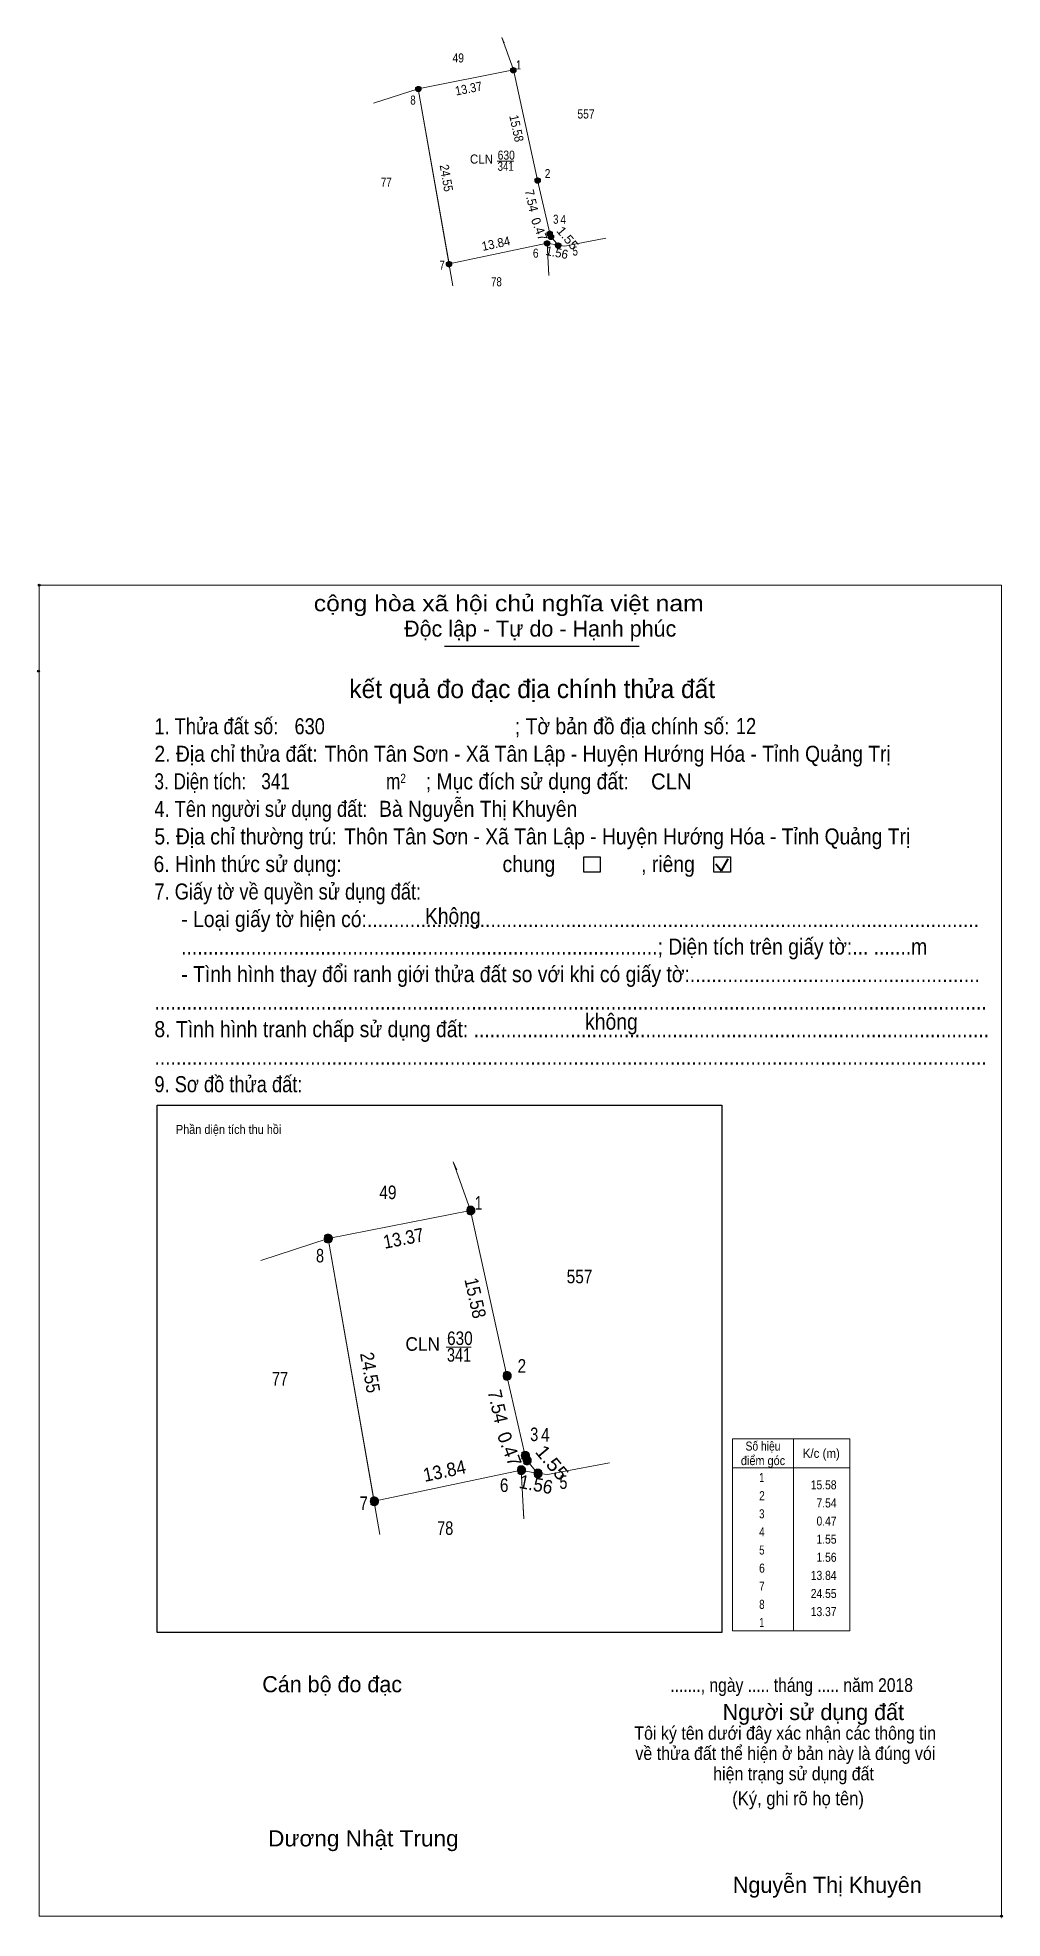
# Model space of a CAD drawing. Header units: metres. Extents: x 547731 to 548165, y 1837136 to 1837512.
# Drawn here: x 547730.8 to 547864, y 1837136.3 to 1837396 of the extents above; entities that cross this region are included whole.
import ezdxf
from ezdxf.enums import TextEntityAlignment as Align

# ---------------------------------------------------------------- set-up
doc = ezdxf.new("R2010")
doc.units = ezdxf.units.M
doc.header["$LTSCALE"] = 0.5
doc.header["$PDMODE"] = 32
doc.header["$PDSIZE"] = 0.25
doc.linetypes.add('MEDIUM_DASHED', pattern=[4.5, 3, -1.5])
for name, color, linetype, lineweight in [('1', 7, 'Continuous', 13), ('10', 7, 'Continuous', 13), ('63', 7, 'MEDIUM_DASHED', 13), ('7', 7, 'Continuous', 25)]:
    doc.layers.add(name, color=color, linetype=linetype, lineweight=lineweight)
doc.layers.add('5', color=7, linetype='Continuous')
doc.layers.add('6', color=7, linetype='Continuous')

msp = doc.modelspace()

# ---------------------------------------------------------------- texts
at = {"layer": '1'}
for s, height, width, p in [('49', 1.25, 0.85, (547788.855, 1837392.57)), ('557', 1.25, 0.85, (547806.495, 1837384.83)), ('630', 1.25, 0.85, (547795.48, 1837379.15)), ('CLN', 1.25, 0.95, (547792.055, 1837378.61)), ('341', 1.25, 0.8, (547795.4, 1837377.61)), ('77', 1.25, 0.8, (547778.92, 1837375.41)), ('78', 1.25, 0.8, (547794.13, 1837361.67)), ('49', 1.875, 0.85, (547779.145, 1837235.64)), ('557', 1.875, 0.85, (547805.6, 1837224.02)), ('CLN', 1.875, 0.95, (547783.95, 1837214.7)), ('630', 1.87, 0.85, (547789.08, 1837215.5)), ('341', 1.875, 0.8, (547788.965, 1837213.2)), ('77', 1.875, 0.8, (547764.245, 1837209.9)), ('78', 1.875, 0.8, (547787.055, 1837189.28))]:
    msp.add_text(s, height=height, dxfattribs=dict(at, width=width)).set_placement(p, align=Align.CENTER)
at = {"layer": '6'}
for s, width, p in [('CLN', 0.95, (547815.47, 1837292.2)), ('Bà Nguyễn Thị Khuyên', 0.9, (547777.93, 1837288.42))]:
    msp.add_text(s, height=2.21, dxfattribs=dict(at, width=width)).set_placement(p)
at = {"layer": '63'}
for s, height, width, p in [(' 1', 1.25, 0.75, (547797.55, 1837391.6)), (' 8', 1.25, 0.8, (547782.98, 1837386.75)), (' 2', 1.25, 0.85, (547801.58, 1837376.6)), (' 3', 1.25, 0.8, (547802.69, 1837370.3)), (' 4', 1.25, 0.85, (547803.74, 1837370.26)), (' 5', 1.25, 0.8, (547805.38, 1837365.91)), (' 7', 1.25, 0.8, (547787, 1837363.96)), (' 6', 1.25, 0.85, (547799.95, 1837365.62)), (' 1', 1.875, 0.75, (547792.19, 1837234.18)), (' 8', 1.875, 0.8, (547770.33, 1837226.9)), (' 2', 1.875, 0.85, (547798.23, 1837211.68)), (' 3', 1.875, 0.8, (547799.9, 1837202.23)), (' 4', 1.875, 0.85, (547801.47, 1837202.17)), (' 6', 1.875, 0.85, (547795.79, 1837195.21)), (' 5', 1.875, 0.8, (547803.93, 1837195.64)), ('15.58', 1.25, 0.85, (547841.08, 1837195.57)), (' 7', 1.875, 0.8, (547776.36, 1837192.72)), ('7.54', 1.25, 0.85, (547841.08, 1837193.07)), ('0.47', 1.25, 0.85, (547841.08, 1837190.57)), ('1.55', 1.25, 0.85, (547841.08, 1837188.07)), ('1.56', 1.25, 0.85, (547841.08, 1837185.57)), ('13.84', 1.25, 0.85, (547841.08, 1837183.07)), ('24.55', 1.25, 0.85, (547841.08, 1837180.57)), ('13.37', 1.25, 0.85, (547841.08, 1837178.07))]:
    msp.add_text(s, height=height, dxfattribs=dict(at, width=width)).set_placement(p, align=Align.RIGHT)
for s, height, rotation, width, p in [('13.37', 1.25, 11.167, 0.9, (547790.409, 1837388.3609)), ('15.58', 1.25, 282.413, 0.9, (547796.295, 1837383.3343)), ('24.55', 1.25, 279.946, 0.9, (547786.6083, 1837376.5079)), ('7.54', 1.25, 282.801, 0.95, (547798.3623, 1837373.3635)), ('1.55', 1.25, 310.042, 1.1, (547803.4851, 1837367.9221)), ('13.84', 1.25, 11.968, 0.95, (547794.1854, 1837366.9539)), ('1.56', 1.25, 348.906, 0.95, (547802.3647, 1837365.7069)), ('13.37', 1.875, 11.167, 0.9, (547781.4734, 1837229.3154)), ('15.58', 1.875, 282.413, 0.9, (547790.3015, 1837221.7865)), ('24.55', 1.875, 279.946, 0.9, (547775.7724, 1837211.5419)), ('7.54', 1.875, 282.801, 0.95, (547793.414, 1837206.8177)), ('1.55', 1.875, 310.042, 1.1, (547801.0977, 1837198.6631)), ('13.84', 1.875, 11.968, 0.95, (547787.1406, 1837197.2063)), ('1.56', 1.875, 348.906, 0.95, (547799.4146, 1837195.3399))]:
    msp.add_text(s, height=height, rotation=rotation, dxfattribs=dict(at, width=width)).set_placement(p, align=Align.CENTER)
for height, p in [(1.25, (547799.4533, 1837369.3402)), (1.875, (547795.0459, 1837200.7929))]:
    msp.add_text('0.47', height=height, rotation=291.125, dxfattribs=at).set_placement(p, align=Align.CENTER)
for s, width, p in [('Phần diện tích thu hồi', 0.9, (547757.155, 1837244.64)), ('Số hiệu', 0.85, (547830.93, 1837200.92)), ('K/c (m)', 0.95, (547838.975, 1837199.92)), ('điểm góc', 0.9, (547830.93, 1837198.92)), (' 1', 0.75, (547830.58, 1837196.57)), (' 2', 0.85, (547830.585, 1837194.07)), (' 3', 0.8, (547830.575, 1837191.57)), (' 4', 0.85, (547830.58, 1837189.07)), (' 5', 0.8, (547830.585, 1837186.57)), (' 6', 0.85, (547830.585, 1837184.07)), (' 7', 0.8, (547830.585, 1837181.57)), (' 8', 0.8, (547830.585, 1837179.07)), (' 1', 0.75, (547830.58, 1837176.57))]:
    msp.add_text(s, height=1.25, dxfattribs=dict(at, width=width)).set_placement(p, align=Align.CENTER)
at = {"layer": '7'}
for s, height, width, p in [('cộng hòa xã hội chủ nghĩa việt nam', 2.217, 1.15, (547768.91, 1837316.8)), ('1. Thửa đất số:', 2.217, 0.85, (547746.91, 1837299.82)), ('; Tờ bản đồ địa chính số:', 2.217, 0.9, (547796.67, 1837299.82)), ('630', 2.21, 0.85, (547766.25, 1837299.82)), ('12', 2.21, 0.85, (547827.19, 1837299.85)), ('2. Địa chỉ thửa đất:', 2.217, 0.9, (547746.91, 1837296.02)), ('Thôn Tân Sơn - Xã Tân Lập - Huyện Hướng Hóa - Tỉnh Quảng Trị', 2.21, 0.9, (547770.41, 1837296.02)), ('3. Diện tích:', 2.217, 0.8, (547746.91, 1837292.21)), ('341', 2.21, 0.8, (547761.67, 1837292.23)), ('; Mục đích sử dụng đất:', 2.217, 0.9, (547784.37, 1837292.21)), ('m', 2.217, 0.8, (547778.88, 1837292.21)), ('2', 1.267, 0.8, (547780.87, 1837293.1)), ('4. Tên người sử dụng đất:', 2.217, 0.85, (547746.91, 1837288.41)), ('5. Địa chỉ thường trú:', 2.217, 0.9, (547746.91, 1837284.61)), ('Thôn Tân Sơn - Xã Tân Lập - Huyện Hướng Hóa - Tỉnh Quảng Trị', 2.21, 0.9, (547773.1, 1837284.61)), ('6. Hình thức sử dụng:', 2.217, 0.9, (547746.79, 1837280.8)), ('chung                , riêng', 2.217, 0.9, (547794.97, 1837280.8)), ('7. Giấy tờ về quyền sử dụng đất:', 2.217, 0.85, (547746.91, 1837277)), ('     - Loại giấy tờ hiện có:..................................................................................................................', 2.217, 0.9, (547746.91, 1837273.2)), ('Không', 2.21, 0.9, (547784.26, 1837273.62)), ('     .........................................................................................; Diện tích trên giấy tờ:... .......m', 2.21, 0.9, (547746.91, 1837269.4)), ('     - Tình hình thay đổi ranh giới thửa đất so với khi có giấy tờ:......................................................', 2.217, 0.9, (547746.91, 1837265.6)), ('...........................................................................................................................................................', 2.217, 0.9, (547746.91, 1837261.8)), ('không', 2.218, 0.9, (547806.37, 1837259.04)), ('8. Tình hình tranh chấp sử dụng đất: ................................................................................................', 2.217, 0.9, (547746.91, 1837258)), ('...........................................................................................................................................................', 2.217, 0.9, (547746.91, 1837254.2)), ('9. Sơ đồ thửa đất:', 2.217, 0.85, (547746.91, 1837250.4)), ('......., ngày ..... tháng ..... năm 2018', 1.9, 0.85, (547818.13, 1837167.6)), ('(Ký, ghi rõ họ tên)', 1.901, 0.9, (547826.68, 1837151.96)), ('Dương Nhật Trung', 2.22, 1.05, (547762.6, 1837146.28))]:
    msp.add_text(s, height=height, dxfattribs=dict(at, width=width)).set_placement(p)
for s, height, p in [('Độc lập - Tự do - Hạnh phúc', 2.217, (547781.38, 1837313.3)), ('Cán bộ đo đạc', 2.218, (547761.8, 1837167.56)), ('Người sử dụng đất', 2.217, (547825.36, 1837163.72)), ('Nguyễn Thị Khuyên', 2.22, (547826.77, 1837139.86))]:
    msp.add_text(s, height=height, dxfattribs=at).set_placement(p)
for s, height, p in [('kết quả đo đạc địa chính thửa đất', 2.534, (547799.07, 1837304.82)), ('.', 0.6337, (547863.8667, 1837136.34))]:
    msp.add_text(s, height=height, dxfattribs=at).set_placement(p, align=Align.CENTER)
at = {"layer": '7', "width": 0.9}
for s, p in [('Tôi ký tên dưới đây xác nhận các thông tin', (547833.99, 1837161.01)), ('về thửa đất thể hiện ở bản này là đúng vói', (547834.015, 1837158.21)), ('hiện trạng sử dụng đất', (547835.145, 1837155.4))]:
    msp.add_text(s, height=1.832, dxfattribs=at).set_placement(p, align=Align.CENTER)

# ---------------------------------------------------------------- hatches: boundary and pattern name
at = {"layer": '63'}
for points in [[(547796.86, 1837391.53, 1), (547796.06, 1837391.53, 1)], [(547783.74, 1837388.94, 1), (547782.94, 1837388.94, 1)], [(547800.21, 1837376.31, 1), (547799.41, 1837376.31, 1)], [(547801.52, 1837367.63, 1), (547800.72, 1837367.63, 1)], [(547801.88, 1837368.96, 1), (547801.08, 1837368.96, 1)], [(547802.05, 1837368.52, 1), (547801.25, 1837368.52, 1)], [(547803.05, 1837367.33, 1), (547802.25, 1837367.33, 1)], [(547787.98, 1837364.76, 1), (547787.18, 1837364.76, 1)], [(547791.155, 1837234.075, 1), (547789.955, 1837234.075, 1)], [(547771.475, 1837230.19, 1), (547770.275, 1837230.19, 1)], [(547796.18, 1837211.245, 1), (547794.98, 1837211.245, 1)], [(547798.145, 1837198.225, 1), (547796.945, 1837198.225, 1)], [(547798.685, 1837200.22, 1), (547797.485, 1837200.22, 1)], [(547798.94, 1837199.56, 1), (547797.74, 1837199.56, 1)], [(547800.44, 1837197.775, 1), (547799.24, 1837197.775, 1)], [(547777.835, 1837193.92, 1), (547776.635, 1837193.92, 1)]]:
    msp.add_hatch(color=256, dxfattribs=at).paths.add_polyline_path(points)

# ---------------------------------------------------------------- linework, layer by layer
at = {"layer": '1'}
for points in [[(547796.46, 1837391.53), (547799.81, 1837376.31), (547801.48, 1837368.96), (547801.65, 1837368.52), (547802.65, 1837367.33), (547801.12, 1837367.63), (547787.58, 1837364.76), (547783.34, 1837388.94)], [(547790.56, 1837234.08), (547795.58, 1837211.24), (547798.08, 1837200.22), (547798.34, 1837199.56), (547799.84, 1837197.78), (547797.54, 1837198.22), (547777.24, 1837193.92), (547770.88, 1837230.19)]]:
    msp.add_lwpolyline(points, close=True, dxfattribs=at)
at = {"layer": '10'}
for p, q in [((547777.14, 1837386.93), (547783.34, 1837388.94)), ((547783.34, 1837388.94), (547788.11, 1837361.72)), ((547801.12, 1837367.63), (547802.65, 1837367.33)), ((547802.65, 1837367.33), (547801.65, 1837368.52)), ((547801.3, 1837364.18), (547801.35, 1837363.15)), ((547761.58, 1837227.18), (547770.88, 1837230.19)), ((547770.88, 1837230.19), (547778.03, 1837189.36)), ((547799.84, 1837197.78), (547798.34, 1837199.56)), ((547797.54, 1837198.22), (547799.84, 1837197.78)), ((547797.82, 1837193.05), (547797.89, 1837191.5))]:
    msp.add_line(p, q, dxfattribs=at)
for points in [[(547795.18, 1837395.26), (547794.87, 1837396), (547796.46, 1837391.53), (547783.34, 1837388.94)], [(547801.65, 1837368.52), (547801.48, 1837368.96), (547799.81, 1837376.31), (547796.46, 1837391.53)], [(547787.58, 1837364.76), (547801.12, 1837367.63), (547801.35, 1837363.15)], [(547809.24, 1837368.31), (547804.66, 1837367.45), (547803.58, 1837367.21), (547802.65, 1837367.33)], [(547788.64, 1837239.67), (547788.17, 1837240.78), (547790.56, 1837234.08), (547770.88, 1837230.19)], [(547798.34, 1837199.56), (547798.08, 1837200.22), (547795.58, 1837211.24), (547790.56, 1837234.08)], [(547809.72, 1837199.24), (547802.86, 1837197.96), (547801.24, 1837197.6), (547799.84, 1837197.78)], [(547777.24, 1837193.92), (547797.54, 1837198.22), (547797.89, 1837191.5)]]:
    msp.add_lwpolyline(points, dxfattribs=at)
at = {"layer": '5'}
msp.add_point((547730.91, 1837308.53), dxfattribs=at)
at = {"layer": '63', "linetype": 'Continuous'}
for p, q in [((547794.23, 1837378.94), (547796.52, 1837378.94)), ((547787.21, 1837215.19), (547790.64, 1837215.19)), ((547835.13, 1837202.54), (547835.13, 1837176.04)), ((547835.13, 1837202.54), (547835.13, 1837176.04)), ((547826.73, 1837198.54), (547842.93, 1837198.54))]:
    msp.add_line(p, q, dxfattribs=at)
msp.add_lwpolyline([(547826.73, 1837202.54), (547842.93, 1837202.54), (547842.93, 1837176.04), (547826.73, 1837176.04)], close=True, dxfattribs=at)
at = {"layer": '63'}
for centre, radius in [((547796.46, 1837391.53), 0.4), ((547783.34, 1837388.94), 0.4), ((547799.81, 1837376.31), 0.4), ((547801.12, 1837367.63), 0.4), ((547801.48, 1837368.96), 0.4), ((547801.65, 1837368.52), 0.4), ((547802.65, 1837367.33), 0.4), ((547787.58, 1837364.76), 0.4), ((547790.555, 1837234.075), 0.6), ((547770.875, 1837230.19), 0.6), ((547795.58, 1837211.245), 0.6), ((547797.545, 1837198.225), 0.6), ((547798.085, 1837200.22), 0.6), ((547798.34, 1837199.56), 0.6), ((547799.84, 1837197.775), 0.6), ((547777.235, 1837193.92), 0.6)]:
    msp.add_circle(centre, radius, dxfattribs=at)
at = {"layer": '7'}
msp.add_line((547786.96, 1837311.97), (547813.83, 1837311.97), dxfattribs=at)
at = {"layer": '7', "lineweight": 35}
for p, q in [((547824.43, 1837281.94), (547825.19, 1837280.96)), ((547825.19, 1837280.96), (547826.11, 1837282.6))]:
    msp.add_line(p, q, dxfattribs=at)
at = {"layer": '7', "lineweight": 13}
msp.add_lwpolyline([(547731.01, 1837320.4), (547863.86, 1837320.4), (547863.86, 1837136.65), (547731.01, 1837136.65)], close=True, dxfattribs=at)
at = {"layer": '7'}
for points in [[(547806.18, 1837282.92), (547808.47, 1837282.92), (547808.47, 1837280.79), (547806.18, 1837280.79)], [(547824.13, 1837282.92), (547826.42, 1837282.92), (547826.42, 1837280.79), (547824.13, 1837280.79)], [(547747.3, 1837248.61), (547825.23, 1837248.61), (547825.23, 1837175.81), (547747.3, 1837175.81)]]:
    msp.add_lwpolyline(points, close=True, dxfattribs=at)
for p in [(547731.01, 1837320.4), (547863.85, 1837136.65)]:
    msp.add_point(p, dxfattribs=at)

msp.set_redraw_order([(e.dxf.handle, doc.entitydb.next_handle()) for e in msp.query("TEXT MTEXT ATTDEF DIMENSION ARC_DIMENSION")])  # texts and dimensions are drawn at this point

doc.saveas('drawing.dxf')
